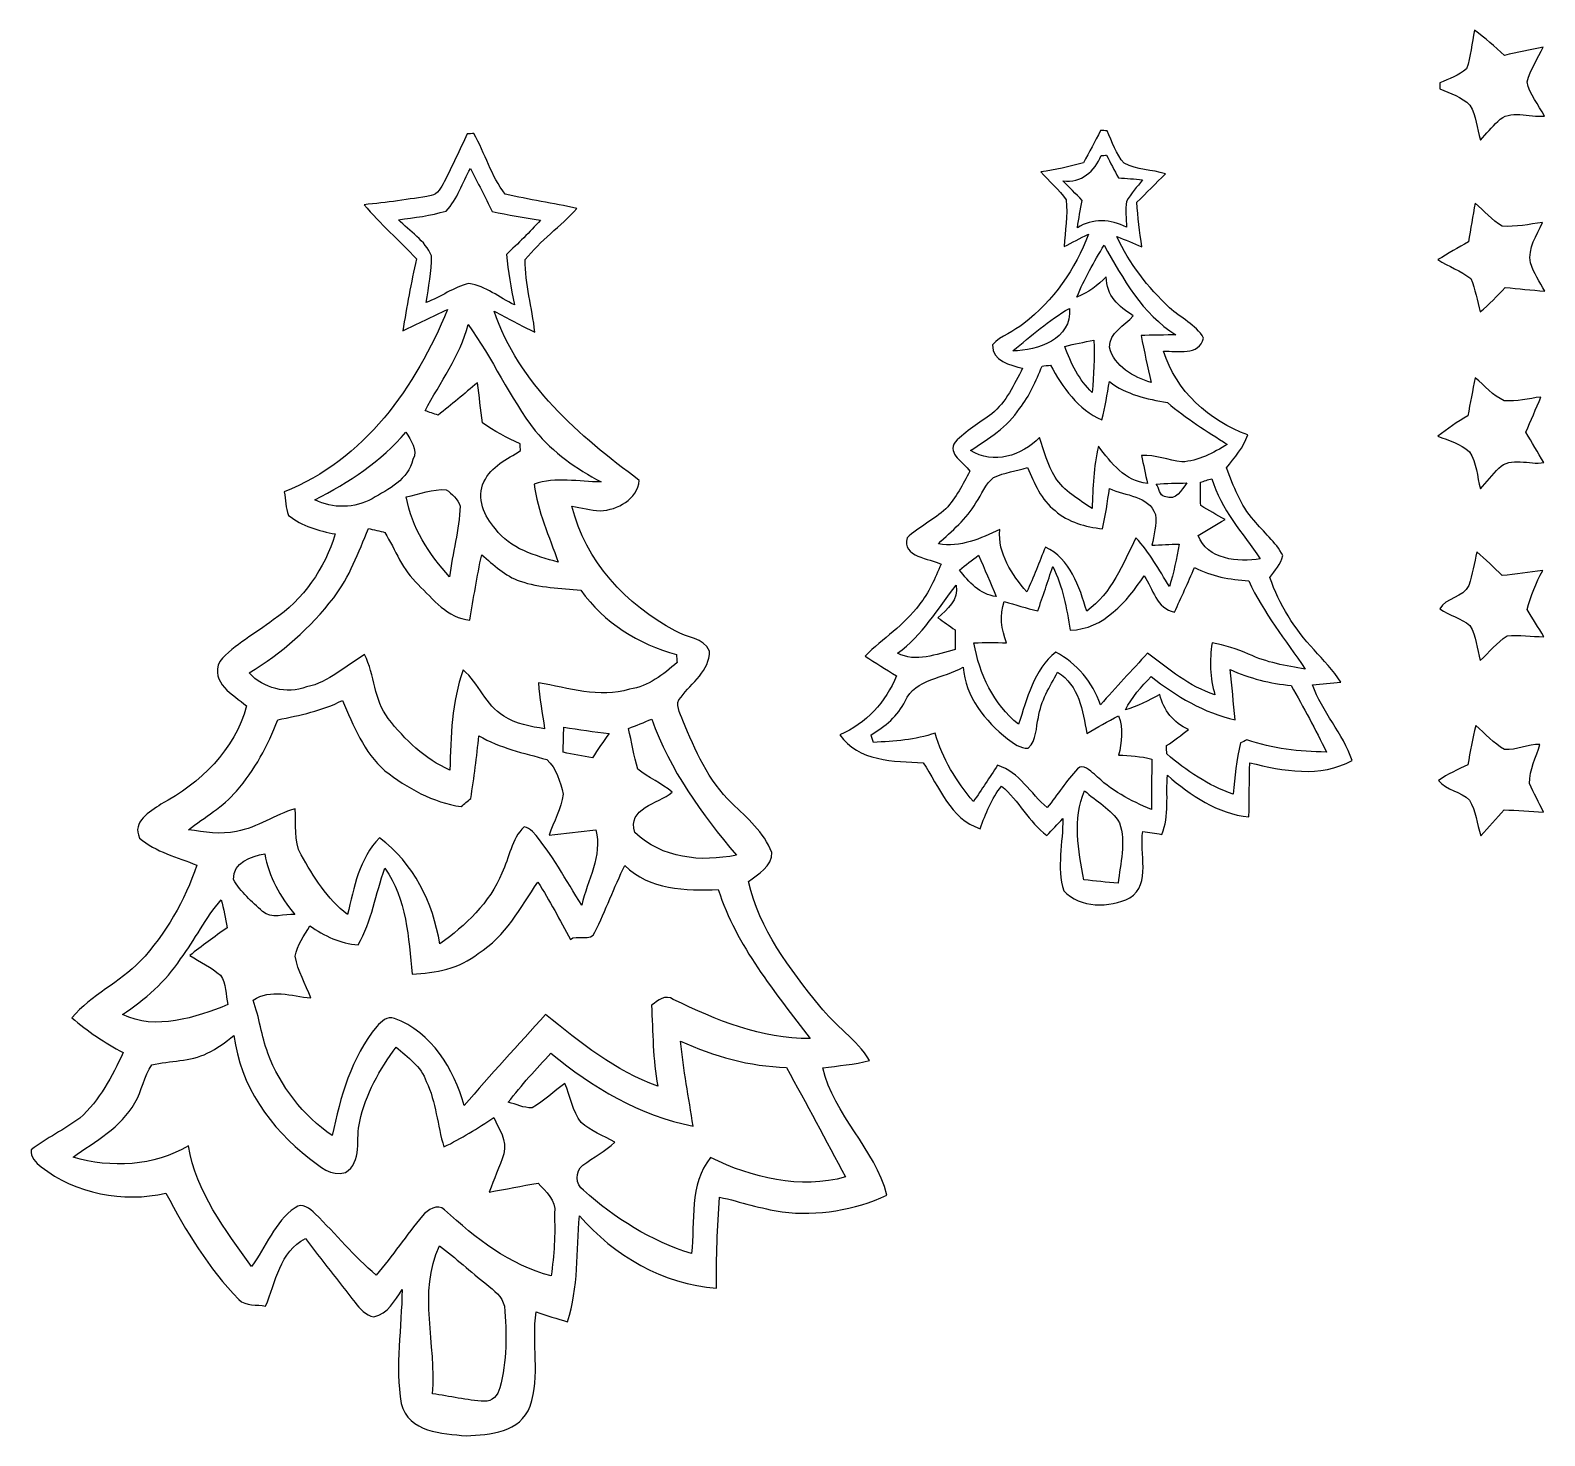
# Model space of a CAD drawing. Header units: centimetres. Extents: x -8.7 to 8.7, y -12.5 to 3.7.
import ezdxf

# ---------------------------------------------------------------- set-up
doc = ezdxf.new("R2010")
doc.units = ezdxf.units.CM
doc.header["$MEASUREMENT"] = 0
doc.layers.add('Camada 1', color=7, linetype='Continuous')

msp = doc.modelspace()

# ---------------------------------------------------------------- linework, layer by layer
at = {"layer": 'Camada 1', "color": 251}
for points, knots in [([(7.92268, 3.68935), (8.04615, 3.60327), (8.15516, 3.49991), (8.26735, 3.39972), (8.26735, 3.39972), (8.41587, 3.43394), (8.56509, 3.46534), (8.71467, 3.49638), (8.71467, 3.49638), (8.65223, 3.36374), (8.56756, 3.23885), (8.52805, 3.09633), (8.52805, 3.09633), (8.55733, 2.95063), (8.66069, 2.83104), (8.72878, 2.70051), (8.72878, 2.70051), (8.5538, 2.68111), (8.32873, 2.78765), (8.19256, 2.63948), (8.19256, 2.63948), (8.1213, 2.5714), (8.05744, 2.4959), (7.99042, 2.42394), (7.99042, 2.42394), (7.95232, 2.5587), (7.93997, 2.70439), (7.87047, 2.82716), (7.87047, 2.82716), (7.77734, 2.92382), (7.64081, 2.95945), (7.52228, 3.01484), (7.52228, 3.01484), (7.52228, 3.03212), (7.52263, 3.06634), (7.52263, 3.08328), (7.52263, 3.08328), (7.62811, 3.12984), (7.74206, 3.16759), (7.83096, 3.24414), (7.83096, 3.24414), (7.88317, 3.38596), (7.89058, 3.54224), (7.92268, 3.68935)], [0, 0, 0, 0, 0.08333333, 0.08333333, 0.08333333, 0.08333333, 0.16666667, 0.16666667, 0.16666667, 0.16666667, 0.25, 0.25, 0.25, 0.25, 0.33333333, 0.33333333, 0.33333333, 0.33333333, 0.41666667, 0.41666667, 0.41666667, 0.41666667, 0.5, 0.5, 0.5, 0.5, 0.58333333, 0.58333333, 0.58333333, 0.58333333, 0.66666667, 0.66666667, 0.66666667, 0.66666667, 0.75, 0.75, 0.75, 0.75, 0.83333333, 0.83333333, 0.83333333, 0.83333333, 1, 1, 1, 1]), ([(-3.68723, 2.4952), (-3.66783, 2.49626), (-3.62938, 2.49837), (-3.60997, 2.49943), (-3.60997, 2.49943), (-3.48121, 2.27154), (-3.41383, 2.00589), (-3.24838, 1.80128), (-3.24838, 1.80128), (-2.97603, 1.73461), (-2.69699, 1.69827), (-2.42394, 1.63512), (-2.42394, 1.63512), (-2.61161, 1.4284), (-2.84445, 1.2633), (-3.01801, 1.04563), (-3.01801, 1.04563), (-3.02648, 0.76482), (-2.93582, 0.4893), (-2.90865, 0.2099), (-2.90865, 0.2099), (-3.06776, 0.28399), (-3.22262, 0.36689), (-3.37573, 0.45226), (-3.37573, 0.45226), (-3.0988, -0.38523), (-2.39395, -0.98919), (-1.70392, -1.49931), (-1.70392, -1.49931), (-1.72932, -1.72297), (-1.95333, -1.83868), (-2.15441, -1.85032), (-2.15441, -1.85032), (-2.26519, -1.84644), (-2.37208, -1.81504), (-2.48073, -1.7967), (-2.48073, -1.7967), (-2.3301, -2.42676), (-1.85138, -2.93511), (-1.29046, -3.23356), (-1.29046, -3.23356), (-1.16029, -3.31294), (-0.96167, -3.3147), (-0.89394, -3.46639), (-0.89394, -3.46639), (-0.88971, -3.69147), (-1.10384, -3.83434), (-1.22273, -3.99874), (-1.22273, -3.99874), (-1.30598, -4.07423), (-1.22908, -4.18289), (-1.20403, -4.26826), (-1.20403, -4.26826), (-1.05939, -4.60869), (-0.90946, -4.96288), (-0.63606, -5.22217), (-0.63606, -5.22217), (-0.46073, -5.3908), (-0.26917, -5.55731), (-0.17568, -5.78767), (-0.17568, -5.78767), (-0.17074, -5.94889), (-0.33549, -6.03744), (-0.44662, -6.12422), (-0.44662, -6.12422), (-0.31997, -6.67209), (0.02999, -7.1314), (0.37641, -7.56073), (0.37641, -7.56073), (0.55069, -7.7858), (0.80292, -7.94244), (0.95109, -8.18797), (0.95109, -8.18797), (0.77435, -8.23524), (0.5902, -8.24653), (0.40993, -8.27158), (0.40993, -8.27158), (0.53552, -8.81944), (1.01318, -9.20044), (1.15006, -9.73984), (1.15006, -9.73984), (0.77435, -9.9127), (0.35348, -9.9822), (-0.05786, -9.93281), (-0.05786, -9.93281), (-0.30198, -9.89365), (-0.53763, -9.81816), (-0.77787, -9.76171), (-0.77787, -9.76171), (-0.80927, -10.11061), (-0.81421, -10.46092), (-0.81597, -10.81158), (-0.81597, -10.81158), (-1.42557, -10.76854), (-1.99743, -10.43552), (-2.39324, -9.97726), (-2.39324, -9.97726), (-2.42852, -10.38401), (-2.40453, -10.80417), (-2.53012, -11.19822), (-2.53012, -11.19822), (-2.65324, -11.164), (-2.77354, -11.12696), (-2.89419, -11.08639), (-2.89419, -11.08639), (-2.94428, -11.44305), (-2.84445, -11.82405), (-2.96369, -12.17083), (-2.96369, -12.17083), (-3.0734, -12.47493), (-3.42406, -12.50385), (-3.69993, -12.51267), (-3.69993, -12.51267), (-3.97827, -12.48939), (-4.35892, -12.47775), (-4.45029, -12.14014), (-4.45029, -12.14014), (-4.51979, -11.70728), (-4.44253, -11.26419), (-4.43865, -10.82851), (-4.43865, -10.82851), (-4.52191, -10.95234), (-4.6034, -11.10897), (-4.76285, -11.14178), (-4.76285, -11.14178), (-4.85669, -11.12449), (-4.92478, -11.05076), (-4.98052, -10.9788), (-4.98052, -10.9788), (-5.1689, -10.73009), (-5.36928, -10.49055), (-5.55237, -10.23761), (-5.55237, -10.23761), (-5.84306, -10.39036), (-5.89915, -10.74173), (-6.01204, -11.02078), (-6.01204, -11.02078), (-6.11046, -10.99467), (-6.2417, -11.02642), (-6.32001, -10.94246), (-6.32001, -10.94246), (-6.66926, -10.58545), (-6.9275, -10.1533), (-7.16139, -9.71585), (-7.16139, -9.71585), (-7.65387, -9.8298), (-8.19961, -9.72573), (-8.59966, -9.41176), (-8.59966, -9.41176), (-8.65999, -9.36484), (-8.72384, -9.30028), (-8.71255, -9.21702), (-8.71255, -9.21702), (-8.53616, -9.07979), (-8.3319, -8.98349), (-8.15199, -8.85119), (-8.15199, -8.85119), (-7.92445, -8.64623), (-7.78263, -8.3693), (-7.65387, -8.09625), (-7.65387, -8.09625), (-7.86377, -7.98265), (-8.0652, -7.85283), (-8.24371, -7.69338), (-8.24371, -7.69338), (-8.02005, -7.43232), (-7.69444, -7.28909), (-7.45596, -7.04391), (-7.45596, -7.04391), (-7.16104, -6.72782), (-6.94267, -6.34436), (-6.80438, -5.93584), (-6.80438, -5.93584), (-7.02839, -5.842), (-7.2778, -5.7852), (-7.46513, -5.62222), (-7.46513, -5.62222), (-7.55403, -5.43172), (-7.34624, -5.32271), (-7.21819, -5.23275), (-7.21819, -5.23275), (-6.76698, -4.99322), (-6.36587, -4.60446), (-6.23076, -4.09963), (-6.23076, -4.09963), (-6.38457, -3.96946), (-6.65198, -3.83258), (-6.5405, -3.58563), (-6.5405, -3.58563), (-6.3694, -3.38843), (-6.12704, -3.26849), (-5.92455, -3.10621), (-5.92455, -3.10621), (-5.57459, -2.87655), (-5.33047, -2.51319), (-5.20806, -2.11737), (-5.20806, -2.11737), (-5.39785, -2.07998), (-5.594, -2.02918), (-5.7464, -1.90253), (-5.7464, -1.90253), (-5.78309, -1.81716), (-5.78062, -1.72226), (-5.79649, -1.63266), (-5.79649, -1.63266), (-4.87645, -1.26894), (-4.27531, -0.41734), (-3.91654, 0.46884), (-3.91654, 0.46884), (-4.08869, 0.38911), (-4.25979, 0.30621), (-4.43054, 0.22331), (-4.43054, 0.22331), (-4.38609, 0.50165), (-4.33423, 0.77893), (-4.27143, 1.0541), (-4.27143, 1.0541), (-4.47005, 1.26506), (-4.68806, 1.45768), (-4.87645, 1.67816), (-4.87645, 1.67816), (-4.61786, 1.70286), (-4.36069, 1.73955), (-4.10457, 1.78294), (-4.10457, 1.78294), (-4.02308, 1.79705), (-3.98921, 1.88031), (-3.95217, 1.94381), (-3.95217, 1.94381), (-3.85974, 2.12549), (-3.77261, 2.30999), (-3.68723, 2.4952), (-3.68723, 2.4952), (-3.68723, 2.4952), (-3.68723, 2.4952), (-3.68723, 2.4952)], [0, 0, 0, 0, 0.01666667, 0.01666667, 0.01666667, 0.01666667, 0.03333333, 0.03333333, 0.03333333, 0.03333333, 0.05, 0.05, 0.05, 0.05, 0.06666667, 0.06666667, 0.06666667, 0.06666667, 0.08333333, 0.08333333, 0.08333333, 0.08333333, 0.1, 0.1, 0.1, 0.1, 0.11666667, 0.11666667, 0.11666667, 0.11666667, 0.13333333, 0.13333333, 0.13333333, 0.13333333, 0.15, 0.15, 0.15, 0.15, 0.16666667, 0.16666667, 0.16666667, 0.16666667, 0.18333333, 0.18333333, 0.18333333, 0.18333333, 0.2, 0.2, 0.2, 0.2, 0.21666667, 0.21666667, 0.21666667, 0.21666667, 0.23333333, 0.23333333, 0.23333333, 0.23333333, 0.25, 0.25, 0.25, 0.25, 0.26666667, 0.26666667, 0.26666667, 0.26666667, 0.28333333, 0.28333333, 0.28333333, 0.28333333, 0.3, 0.3, 0.3, 0.3, 0.31666667, 0.31666667, 0.31666667, 0.31666667, 0.33333333, 0.33333333, 0.33333333, 0.33333333, 0.35, 0.35, 0.35, 0.35, 0.36666667, 0.36666667, 0.36666667, 0.36666667, 0.38333333, 0.38333333, 0.38333333, 0.38333333, 0.4, 0.4, 0.4, 0.4, 0.41666667, 0.41666667, 0.41666667, 0.41666667, 0.43333333, 0.43333333, 0.43333333, 0.43333333, 0.45, 0.45, 0.45, 0.45, 0.46666667, 0.46666667, 0.46666667, 0.46666667, 0.48333333, 0.48333333, 0.48333333, 0.48333333, 0.5, 0.5, 0.5, 0.5, 0.51666667, 0.51666667, 0.51666667, 0.51666667, 0.53333333, 0.53333333, 0.53333333, 0.53333333, 0.55, 0.55, 0.55, 0.55, 0.56666667, 0.56666667, 0.56666667, 0.56666667, 0.58333333, 0.58333333, 0.58333333, 0.58333333, 0.6, 0.6, 0.6, 0.6, 0.61666667, 0.61666667, 0.61666667, 0.61666667, 0.63333333, 0.63333333, 0.63333333, 0.63333333, 0.65, 0.65, 0.65, 0.65, 0.66666667, 0.66666667, 0.66666667, 0.66666667, 0.68333333, 0.68333333, 0.68333333, 0.68333333, 0.7, 0.7, 0.7, 0.7, 0.71666667, 0.71666667, 0.71666667, 0.71666667, 0.73333333, 0.73333333, 0.73333333, 0.73333333, 0.75, 0.75, 0.75, 0.75, 0.76666667, 0.76666667, 0.76666667, 0.76666667, 0.78333333, 0.78333333, 0.78333333, 0.78333333, 0.8, 0.8, 0.8, 0.8, 0.81666667, 0.81666667, 0.81666667, 0.81666667, 0.83333333, 0.83333333, 0.83333333, 0.83333333, 0.85, 0.85, 0.85, 0.85, 0.86666667, 0.86666667, 0.86666667, 0.86666667, 0.88333333, 0.88333333, 0.88333333, 0.88333333, 0.9, 0.9, 0.9, 0.9, 0.91666667, 0.91666667, 0.91666667, 0.91666667, 0.93333333, 0.93333333, 0.93333333, 0.93333333, 0.95, 0.95, 0.95, 0.95, 0.96666667, 0.96666667, 0.96666667, 0.96666667, 1, 1, 1, 1]), ([(3.61244, 2.53259), (3.63114, 2.53224), (3.66818, 2.53224), (3.68688, 2.53189), (3.68688, 2.53189), (3.74615, 2.40418), (3.78848, 2.2606), (3.88549, 2.15582), (3.88549, 2.15582), (4.03225, 2.08209), (4.20335, 2.08209), (4.35963, 2.03517), (4.35963, 2.03517), (4.25132, 1.9244), (4.14232, 1.81434), (4.02978, 1.7078), (4.02978, 1.7078), (4.04213, 1.53564), (4.06541, 1.3649), (4.08693, 1.1938), (4.08693, 1.1938), (3.99168, 1.23331), (3.89749, 1.27423), (3.80153, 1.31127), (3.80153, 1.31127), (3.94123, 0.99871), (4.16031, 0.72637), (4.40725, 0.49142), (4.40725, 0.49142), (4.53178, 0.36865), (4.71241, 0.30057), (4.79919, 0.14182), (4.79919, 0.14182), (4.75051, -0.06632), (4.49651, -0.00635), (4.33846, -0.00917), (4.33846, -0.00917), (4.4764, -0.46637), (4.86622, -0.81562), (5.30895, -0.97367), (5.30895, -0.97367), (5.26062, -1.12007), (5.15973, -1.2386), (5.06236, -1.35502), (5.06236, -1.35502), (5.14703, -1.56633), (5.22393, -1.78682), (5.38021, -1.95862), (5.38021, -1.95862), (5.48711, -2.09691), (5.63457, -2.20733), (5.71288, -2.36679), (5.71288, -2.36679), (5.69172, -2.4638), (5.62081, -2.53859), (5.56542, -2.61761), (5.56542, -2.61761), (5.66879, -2.92982), (5.84976, -3.21275), (6.07272, -3.45299), (6.07272, -3.45299), (6.17996, -3.57258), (6.29356, -3.68864), (6.38104, -3.82446), (6.38104, -3.82446), (6.27204, -3.83434), (6.16373, -3.84457), (6.05543, -3.8548), (6.05543, -3.8548), (6.16373, -4.17019), (6.40786, -4.4136), (6.51228, -4.72934), (6.51228, -4.72934), (6.14327, -4.92936), (5.71782, -4.85105), (5.33188, -4.75474), (5.33188, -4.75474), (5.328, -4.96217), (5.32589, -5.17031), (5.32236, -5.37845), (5.32236, -5.37845), (4.95829, -5.34423), (4.65208, -5.13009), (4.38326, -4.89902), (4.38326, -4.89902), (4.36492, -5.1241), (4.40866, -5.3661), (4.31694, -5.57989), (4.31694, -5.57989), (4.24392, -5.5693), (4.17124, -5.55907), (4.09857, -5.54814), (4.09857, -5.54814), (4.05624, -5.79049), (4.20123, -6.14962), (3.94864, -6.31296), (3.94864, -6.31296), (3.71792, -6.43008), (3.37326, -6.43255), (3.18876, -6.23076), (3.18876, -6.23076), (3.10339, -5.96371), (3.17994, -5.67231), (3.17712, -5.39856), (3.17712, -5.39856), (3.11573, -5.46312), (3.05682, -5.53014), (2.99402, -5.59294), (2.99402, -5.59294), (2.78377, -5.43701), (2.67088, -5.19148), (2.47191, -5.02391), (2.47191, -5.02391), (2.35373, -5.16749), (2.29023, -5.34317), (2.22391, -5.51462), (2.22391, -5.51462), (1.87889, -5.40526), (1.75507, -5.02849), (1.56669, -4.75403), (1.56669, -4.75403), (1.23366, -4.73886), (0.81527, -4.74027), (0.60748, -4.43301), (0.60748, -4.43301), (0.91017, -4.30318), (1.137, -4.05342), (1.26012, -3.7525), (1.26012, -3.7525), (1.13877, -3.67736), (1.01812, -3.60186), (0.89852, -3.52496), (0.89852, -3.52496), (1.10102, -3.32211), (1.35043, -3.1683), (1.52224, -2.93511), (1.52224, -2.93511), (1.63336, -2.794), (1.70603, -2.62819), (1.77341, -2.46345), (1.77341, -2.46345), (1.64641, -2.39924), (1.32009, -2.38337), (1.38183, -2.16288), (1.38183, -2.16288), (1.51871, -2.03553), (1.69122, -1.95298), (1.82986, -1.82774), (1.82986, -1.82774), (1.9431, -1.69862), (2.02812, -1.54728), (2.10397, -1.39382), (2.10397, -1.39382), (2.04152, -1.29293), (1.83868, -1.19415), (1.93781, -1.05727), (1.93781, -1.05727), (2.05916, -0.92745), (2.21615, -0.83785), (2.35761, -0.73131), (2.35761, -0.73131), (2.52801, -0.59725), (2.61549, -0.3937), (2.71427, -0.20673), (2.71427, -0.20673), (2.57422, -0.17074), (2.35797, -0.12524), (2.36608, 0.0635), (2.36608, 0.0635), (2.46662, 0.1718), (2.61408, 0.21625), (2.72803, 0.30727), (2.72803, 0.30727), (3.06634, 0.57185), (3.32458, 0.93592), (3.47169, 1.33914), (3.47169, 1.33914), (3.37785, 1.29222), (3.28542, 1.24319), (3.19229, 1.19592), (3.19229, 1.19592), (3.20569, 1.37477), (3.23321, 1.55399), (3.21733, 1.73355), (3.21733, 1.73355), (3.13337, 1.8542), (3.02048, 1.95016), (2.92312, 2.05916), (2.92312, 2.05916), (3.08963, 2.07786), (3.25332, 2.11631), (3.41524, 2.16076), (3.41524, 2.16076), (3.48086, 2.28459), (3.54789, 2.40806), (3.61244, 2.53259), (3.61244, 2.53259), (3.61244, 2.53259), (3.61244, 2.53259), (3.61244, 2.53259)], [0, 0, 0, 0, 0.01960784, 0.01960784, 0.01960784, 0.01960784, 0.03921569, 0.03921569, 0.03921569, 0.03921569, 0.05882353, 0.05882353, 0.05882353, 0.05882353, 0.07843137, 0.07843137, 0.07843137, 0.07843137, 0.09803922, 0.09803922, 0.09803922, 0.09803922, 0.11764706, 0.11764706, 0.11764706, 0.11764706, 0.1372549, 0.1372549, 0.1372549, 0.1372549, 0.15686275, 0.15686275, 0.15686275, 0.15686275, 0.17647059, 0.17647059, 0.17647059, 0.17647059, 0.19607843, 0.19607843, 0.19607843, 0.19607843, 0.21568627, 0.21568627, 0.21568627, 0.21568627, 0.23529412, 0.23529412, 0.23529412, 0.23529412, 0.25490196, 0.25490196, 0.25490196, 0.25490196, 0.2745098, 0.2745098, 0.2745098, 0.2745098, 0.29411765, 0.29411765, 0.29411765, 0.29411765, 0.31372549, 0.31372549, 0.31372549, 0.31372549, 0.33333333, 0.33333333, 0.33333333, 0.33333333, 0.35294118, 0.35294118, 0.35294118, 0.35294118, 0.37254902, 0.37254902, 0.37254902, 0.37254902, 0.39215686, 0.39215686, 0.39215686, 0.39215686, 0.41176471, 0.41176471, 0.41176471, 0.41176471, 0.43137255, 0.43137255, 0.43137255, 0.43137255, 0.45098039, 0.45098039, 0.45098039, 0.45098039, 0.47058824, 0.47058824, 0.47058824, 0.47058824, 0.49019608, 0.49019608, 0.49019608, 0.49019608, 0.50980392, 0.50980392, 0.50980392, 0.50980392, 0.52941176, 0.52941176, 0.52941176, 0.52941176, 0.54901961, 0.54901961, 0.54901961, 0.54901961, 0.56862745, 0.56862745, 0.56862745, 0.56862745, 0.58823529, 0.58823529, 0.58823529, 0.58823529, 0.60784314, 0.60784314, 0.60784314, 0.60784314, 0.62745098, 0.62745098, 0.62745098, 0.62745098, 0.64705882, 0.64705882, 0.64705882, 0.64705882, 0.66666667, 0.66666667, 0.66666667, 0.66666667, 0.68627451, 0.68627451, 0.68627451, 0.68627451, 0.70588235, 0.70588235, 0.70588235, 0.70588235, 0.7254902, 0.7254902, 0.7254902, 0.7254902, 0.74509804, 0.74509804, 0.74509804, 0.74509804, 0.76470588, 0.76470588, 0.76470588, 0.76470588, 0.78431373, 0.78431373, 0.78431373, 0.78431373, 0.80392157, 0.80392157, 0.80392157, 0.80392157, 0.82352941, 0.82352941, 0.82352941, 0.82352941, 0.84313725, 0.84313725, 0.84313725, 0.84313725, 0.8627451, 0.8627451, 0.8627451, 0.8627451, 0.88235294, 0.88235294, 0.88235294, 0.88235294, 0.90196078, 0.90196078, 0.90196078, 0.90196078, 0.92156863, 0.92156863, 0.92156863, 0.92156863, 0.94117647, 0.94117647, 0.94117647, 0.94117647, 0.96078431, 0.96078431, 0.96078431, 0.96078431, 1, 1, 1, 1]), ([(-3.93065, 1.60584), (-4.10916, 1.55116), (-4.29613, 1.52964), (-4.48028, 1.50495), (-4.48028, 1.50495), (-4.34904, 1.37231), (-4.17301, 1.26612), (-4.09787, 1.08902), (-4.09787, 1.08902), (-4.09293, 0.90805), (-4.13667, 0.72919), (-4.1596, 0.54998), (-4.1596, 0.54998), (-3.99309, 0.6163), (-3.84316, 0.72672), (-3.66783, 0.76976), (-3.66783, 0.76976), (-3.47416, 0.7426), (-3.31787, 0.60642), (-3.14396, 0.52493), (-3.14396, 0.52493), (-3.18135, 0.71755), (-3.21769, 0.91017), (-3.23638, 1.10561), (-3.23638, 1.10561), (-3.09951, 1.23084), (-2.96898, 1.36243), (-2.84409, 1.49931), (-2.84409, 1.49931), (-3.03071, 1.52929), (-3.21698, 1.56104), (-3.40148, 1.60055), (-3.40148, 1.60055), (-3.48051, 1.76777), (-3.56729, 1.93146), (-3.65019, 2.09656), (-3.65019, 2.09656), (-3.7465, 1.93499), (-3.7973, 1.74202), (-3.93065, 1.60584), (-3.93065, 1.60584), (-3.93065, 1.60584), (-3.93065, 1.60584), (-3.93065, 1.60584)], [0, 0, 0, 0, 0.08333333, 0.08333333, 0.08333333, 0.08333333, 0.16666667, 0.16666667, 0.16666667, 0.16666667, 0.25, 0.25, 0.25, 0.25, 0.33333333, 0.33333333, 0.33333333, 0.33333333, 0.41666667, 0.41666667, 0.41666667, 0.41666667, 0.5, 0.5, 0.5, 0.5, 0.58333333, 0.58333333, 0.58333333, 0.58333333, 0.66666667, 0.66666667, 0.66666667, 0.66666667, 0.75, 0.75, 0.75, 0.75, 0.83333333, 0.83333333, 0.83333333, 0.83333333, 1, 1, 1, 1]), ([(3.62126, 2.24543), (3.54436, 2.06516), (3.39443, 1.92511), (3.17853, 1.95404), (3.17853, 1.95404), (3.25261, 1.87819), (3.3274, 1.80411), (3.40078, 1.7272), (3.40078, 1.7272), (3.37961, 1.62242), (3.36056, 1.51906), (3.34539, 1.41287), (3.34539, 1.41287), (3.51861, 1.52435), (3.73204, 1.51306), (3.91019, 1.41887), (3.91019, 1.41887), (3.91089, 1.518), (3.89678, 1.6189), (3.91089, 1.71662), (3.91089, 1.71662), (3.96311, 1.80693), (4.03507, 1.88383), (4.09751, 1.96709), (4.09751, 1.96709), (4.00438, 1.97414), (3.9116, 1.9812), (3.81917, 1.9879), (3.81917, 1.9879), (3.7719, 2.07433), (3.72533, 2.16076), (3.68194, 2.24896), (3.68194, 2.24896), (3.66677, 2.2479), (3.63643, 2.24614), (3.62126, 2.24543), (3.62126, 2.24543), (3.62126, 2.24543), (3.62126, 2.24543), (3.62126, 2.24543)], [0, 0, 0, 0, 0.09090909, 0.09090909, 0.09090909, 0.09090909, 0.18181818, 0.18181818, 0.18181818, 0.18181818, 0.27272727, 0.27272727, 0.27272727, 0.27272727, 0.36363636, 0.36363636, 0.36363636, 0.36363636, 0.45454545, 0.45454545, 0.45454545, 0.45454545, 0.54545455, 0.54545455, 0.54545455, 0.54545455, 0.63636364, 0.63636364, 0.63636364, 0.63636364, 0.72727273, 0.72727273, 0.72727273, 0.72727273, 0.81818182, 0.81818182, 0.81818182, 0.81818182, 1, 1, 1, 1]), ([(7.93044, 1.69757), (8.03275, 1.60867), (8.12271, 1.50036), (8.24159, 1.43192), (8.24159, 1.43192), (8.39823, 1.41852), (8.55169, 1.45521), (8.70655, 1.47179), (8.70655, 1.47179), (8.63776, 1.32609), (8.53828, 1.17898), (8.5665, 1.00894), (8.5665, 1.00894), (8.60425, 0.89147), (8.67657, 0.78987), (8.73195, 0.68051), (8.73195, 0.68051), (8.57991, 0.69462), (8.42927, 0.71155), (8.27793, 0.72461), (8.27793, 0.72461), (8.18621, 0.62547), (8.0906, 0.52987), (7.98795, 0.44203), (7.98795, 0.44203), (7.95267, 0.57079), (7.93291, 0.7045), (7.87929, 0.82691), (7.87929, 0.82691), (7.7657, 0.91899), (7.62282, 0.96555), (7.50111, 1.04528), (7.50111, 1.04528), (7.61647, 1.11654), (7.7343, 1.18392), (7.85283, 1.24954), (7.85283, 1.24954), (7.87823, 1.39912), (7.90257, 1.54869), (7.93044, 1.69757)], [0, 0, 0, 0, 0.09090909, 0.09090909, 0.09090909, 0.09090909, 0.18181818, 0.18181818, 0.18181818, 0.18181818, 0.27272727, 0.27272727, 0.27272727, 0.27272727, 0.36363636, 0.36363636, 0.36363636, 0.36363636, 0.45454545, 0.45454545, 0.45454545, 0.45454545, 0.54545455, 0.54545455, 0.54545455, 0.54545455, 0.63636364, 0.63636364, 0.63636364, 0.63636364, 0.72727273, 0.72727273, 0.72727273, 0.72727273, 0.81818182, 0.81818182, 0.81818182, 0.81818182, 1, 1, 1, 1]), ([(3.3401, 0.61454), (3.47169, 0.66146), (3.57964, 0.75106), (3.67877, 0.84667), (3.67877, 0.84667), (3.67453, 0.63112), (3.82623, 0.50271), (3.98745, 0.39899), (3.98745, 0.39899), (3.89326, 0.28293), (3.71052, 0.20602), (3.71475, 0.03563), (3.71475, 0.03563), (3.77331, -0.18521), (3.99203, -0.30903), (4.19664, -0.37147), (4.19664, -0.37147), (4.1589, -0.19015), (4.11162, -0.01129), (4.08164, 0.1711), (4.08164, 0.1711), (4.18183, 0.17286), (4.38221, 0.17639), (4.48204, 0.17815), (4.48204, 0.17815), (4.0894, 0.42051), (3.87421, 0.82656), (3.65266, 1.21214), (3.65266, 1.21214), (3.53836, 1.01882), (3.42547, 0.82303), (3.3401, 0.61454), (3.3401, 0.61454), (3.3401, 0.61454), (3.3401, 0.61454), (3.3401, 0.61454)], [0, 0, 0, 0, 0.1, 0.1, 0.1, 0.1, 0.2, 0.2, 0.2, 0.2, 0.3, 0.3, 0.3, 0.3, 0.4, 0.4, 0.4, 0.4, 0.5, 0.5, 0.5, 0.5, 0.6, 0.6, 0.6, 0.6, 0.7, 0.7, 0.7, 0.7, 0.8, 0.8, 0.8, 0.8, 1, 1, 1, 1]), ([(2.60279, -0.00529), (2.88149, -0.00882), (3.28789, 0.13017), (3.25261, 0.48295), (3.25261, 0.48295), (3.01625, 0.34854), (2.81199, 0.16616), (2.60279, -0.00529), (2.60279, -0.00529), (2.60279, -0.00529), (2.60279, -0.00529), (2.60279, -0.00529)], [0, 0, 0, 0, 0.25, 0.25, 0.25, 0.25, 0.5, 0.5, 0.5, 0.5, 1, 1, 1, 1]), ([(-3.67771, 0.29704), (-3.76908, -0.06809), (-3.99874, -0.36936), (-4.17336, -0.69603), (-4.17336, -0.69603), (-4.12362, -0.71367), (-4.07317, -0.7306), (-4.02237, -0.74612), (-4.02237, -0.74612), (-3.86962, -0.62547), (-3.72145, -0.49918), (-3.57046, -0.37606), (-3.57046, -0.37606), (-3.54859, -0.52952), (-3.53166, -0.68227), (-3.51296, -0.83644), (-3.51296, -0.83644), (-3.37644, -0.93027), (-3.2318, -1.01318), (-3.07904, -1.07809), (-3.07904, -1.07809), (-3.07728, -1.09749), (-3.07375, -1.13665), (-3.07199, -1.15605), (-3.07199, -1.15605), (-3.22756, -1.25589), (-3.41559, -1.33562), (-3.49462, -1.51624), (-3.49462, -1.51624), (-3.5881, -1.69827), (-3.48932, -1.91735), (-3.36303, -2.05705), (-3.36303, -2.05705), (-3.19299, -2.28988), (-2.90301, -2.3689), (-2.63948, -2.44228), (-2.63948, -2.44228), (-2.73967, -2.14489), (-2.87726, -1.85808), (-2.91606, -1.5427), (-2.91606, -1.5427), (-2.66876, -1.4545), (-2.40065, -1.51694), (-2.14559, -1.51765), (-2.14559, -1.51765), (-2.42817, -1.3656), (-2.69946, -1.17863), (-2.90301, -0.92745), (-2.90301, -0.92745), (-3.20146, -0.54504), (-3.39337, -0.09419), (-3.67771, 0.29704), (-3.67771, 0.29704), (-3.67771, 0.29704), (-3.67771, 0.29704), (-3.67771, 0.29704)], [0, 0, 0, 0, 0.06666667, 0.06666667, 0.06666667, 0.06666667, 0.13333333, 0.13333333, 0.13333333, 0.13333333, 0.2, 0.2, 0.2, 0.2, 0.26666667, 0.26666667, 0.26666667, 0.26666667, 0.33333333, 0.33333333, 0.33333333, 0.33333333, 0.4, 0.4, 0.4, 0.4, 0.46666667, 0.46666667, 0.46666667, 0.46666667, 0.53333333, 0.53333333, 0.53333333, 0.53333333, 0.6, 0.6, 0.6, 0.6, 0.66666667, 0.66666667, 0.66666667, 0.66666667, 0.73333333, 0.73333333, 0.73333333, 0.73333333, 0.8, 0.8, 0.8, 0.8, 0.86666667, 0.86666667, 0.86666667, 0.86666667, 1, 1, 1, 1]), ([(3.2004, 0.04586), (3.27025, -0.14922), (3.36338, -0.34325), (3.51755, -0.48577), (3.51755, -0.48577), (3.5366, -0.28575), (3.54083, -0.08467), (3.53554, 0.11606), (3.53554, 0.11606), (3.4223, 0.09525), (3.31152, 0.07267), (3.2004, 0.04586), (3.2004, 0.04586), (3.2004, 0.04586), (3.2004, 0.04586), (3.2004, 0.04586)], [0, 0, 0, 0, 0.2, 0.2, 0.2, 0.2, 0.4, 0.4, 0.4, 0.4, 0.6, 0.6, 0.6, 0.6, 1, 1, 1, 1]), ([(2.93829, -0.18309), (2.86632, -0.35207), (2.79576, -0.52493), (2.67935, -0.66957), (2.67935, -0.66957), (2.54282, -0.88547), (2.31987, -1.01847), (2.11208, -1.1557), (2.11208, -1.1557), (2.37913, -1.3208), (2.70263, -1.21532), (2.90865, -1.00612), (2.90865, -1.00612), (2.96545, -1.15958), (3.00143, -1.32292), (3.08892, -1.46332), (3.08892, -1.46332), (3.19052, -1.62348), (3.36162, -1.71803), (3.51402, -1.82386), (3.51402, -1.82386), (3.52601, -1.58362), (3.52954, -1.34091), (3.58846, -1.10666), (3.58846, -1.10666), (3.73592, -1.29681), (3.89149, -1.50954), (4.1529, -1.53564), (4.1529, -1.53564), (4.12926, -1.42769), (4.10598, -1.32009), (4.08481, -1.21179), (4.08481, -1.21179), (4.24392, -1.20474), (4.39244, -1.26718), (4.54766, -1.28729), (4.54766, -1.28729), (4.73816, -1.2767), (4.91349, -1.18181), (5.07365, -1.08444), (5.07365, -1.08444), (4.83764, -0.93133), (4.59528, -0.7874), (4.38397, -0.60113), (4.38397, -0.60113), (4.1469, -0.56233), (3.90666, -0.51047), (3.71404, -0.35948), (3.71404, -0.35948), (3.69006, -0.50659), (3.66571, -0.65476), (3.62867, -0.79975), (3.62867, -0.79975), (3.34962, -0.68439), (3.17571, -0.42439), (3.03389, -0.17074), (3.03389, -0.17074), (3.01025, -0.17392), (2.96227, -0.17992), (2.93829, -0.18309), (2.93829, -0.18309), (2.93829, -0.18309), (2.93829, -0.18309), (2.93829, -0.18309)], [0, 0, 0, 0, 0.05882353, 0.05882353, 0.05882353, 0.05882353, 0.11764706, 0.11764706, 0.11764706, 0.11764706, 0.17647059, 0.17647059, 0.17647059, 0.17647059, 0.23529412, 0.23529412, 0.23529412, 0.23529412, 0.29411765, 0.29411765, 0.29411765, 0.29411765, 0.35294118, 0.35294118, 0.35294118, 0.35294118, 0.41176471, 0.41176471, 0.41176471, 0.41176471, 0.47058824, 0.47058824, 0.47058824, 0.47058824, 0.52941176, 0.52941176, 0.52941176, 0.52941176, 0.58823529, 0.58823529, 0.58823529, 0.58823529, 0.64705882, 0.64705882, 0.64705882, 0.64705882, 0.70588235, 0.70588235, 0.70588235, 0.70588235, 0.76470588, 0.76470588, 0.76470588, 0.76470588, 0.82352941, 0.82352941, 0.82352941, 0.82352941, 0.88235294, 0.88235294, 0.88235294, 0.88235294, 1, 1, 1, 1]), ([(7.9308, -0.31574), (8.04016, -0.40499), (8.13259, -0.52493), (8.26594, -0.58102), (8.26594, -0.58102), (8.40634, -0.59337), (8.5478, -0.55527), (8.6875, -0.53869), (8.6875, -0.53869), (8.63141, -0.67486), (8.57215, -0.80927), (8.515, -0.94509), (8.515, -0.94509), (8.58379, -1.06116), (8.65258, -1.17722), (8.72137, -1.29364), (8.72137, -1.29364), (8.55627, -1.32468), (8.33755, -1.2192), (8.20455, -1.35819), (8.20455, -1.35819), (8.12694, -1.43263), (8.06097, -1.518), (7.99006, -1.59844), (7.99006, -1.59844), (7.95126, -1.45486), (7.94985, -1.29434), (7.86342, -1.16946), (7.86342, -1.16946), (7.76252, -1.07668), (7.62494, -1.03999), (7.50076, -0.99025), (7.50076, -0.99025), (7.60871, -0.90205), (7.72619, -0.82656), (7.84613, -0.7553), (7.84613, -0.7553), (7.874, -0.60854), (7.89975, -0.46143), (7.9308, -0.31574)], [0, 0, 0, 0, 0.09090909, 0.09090909, 0.09090909, 0.09090909, 0.18181818, 0.18181818, 0.18181818, 0.18181818, 0.27272727, 0.27272727, 0.27272727, 0.27272727, 0.36363636, 0.36363636, 0.36363636, 0.36363636, 0.45454545, 0.45454545, 0.45454545, 0.45454545, 0.54545455, 0.54545455, 0.54545455, 0.54545455, 0.63636364, 0.63636364, 0.63636364, 0.63636364, 0.72727273, 0.72727273, 0.72727273, 0.72727273, 0.81818182, 0.81818182, 0.81818182, 0.81818182, 1, 1, 1, 1]), ([(-5.4423, -1.72402), (-5.23699, -1.82951), (-4.98404, -1.82174), (-4.78261, -1.71062), (-4.78261, -1.71062), (-4.59422, -1.60055), (-4.36704, -1.48978), (-4.31271, -1.25765), (-4.31271, -1.25765), (-4.25203, -1.14335), (-4.33987, -1.03752), (-4.3942, -0.94262), (-4.3942, -0.94262), (-4.67889, -1.28199), (-5.05284, -1.52259), (-5.4423, -1.72402), (-5.4423, -1.72402), (-5.4423, -1.72402), (-5.4423, -1.72402), (-5.4423, -1.72402)], [0, 0, 0, 0, 0.16666667, 0.16666667, 0.16666667, 0.16666667, 0.33333333, 0.33333333, 0.33333333, 0.33333333, 0.5, 0.5, 0.5, 0.5, 0.66666667, 0.66666667, 0.66666667, 0.66666667, 1, 1, 1, 1]), ([(2.37984, -1.46614), (2.28424, -1.53987), (2.24472, -1.66123), (2.17593, -1.75719), (2.17593, -1.75719), (2.06834, -1.94627), (1.89724, -2.08104), (1.74343, -2.2292), (1.74343, -2.2292), (1.99849, -2.28036), (2.22779, -2.16782), (2.45216, -2.06692), (2.45216, -2.06692), (2.42464, -2.34632), (2.59115, -2.58022), (2.76119, -2.78447), (2.76119, -2.78447), (2.84409, -2.61761), (2.90336, -2.44087), (2.97709, -2.26977), (2.97709, -2.26977), (3.26214, -2.4003), (3.36938, -2.72768), (3.45264, -3.00602), (3.45264, -3.00602), (3.74474, -2.79717), (3.86856, -2.46874), (4.01955, -2.16147), (4.01955, -2.16147), (4.17865, -2.32692), (4.28554, -2.53153), (4.4069, -2.7245), (4.4069, -2.7245), (4.45417, -2.56328), (4.49016, -2.39889), (4.51732, -2.23344), (4.51732, -2.23344), (4.41325, -2.23626), (4.30671, -2.24084), (4.2037, -2.24755), (4.2037, -2.24755), (4.23086, -2.13113), (4.25838, -2.0126), (4.24533, -1.89195), (4.24533, -1.89195), (4.16666, -1.67181), (3.89784, -1.67993), (3.7151, -1.5935), (3.7151, -1.5935), (3.69182, -1.74872), (3.66924, -1.90465), (3.63537, -2.05811), (3.63537, -2.05811), (3.43923, -2.03553), (3.23956, -1.98296), (3.08892, -1.84856), (3.08892, -1.84856), (2.92876, -1.72367), (2.84797, -1.53211), (2.77107, -1.35079), (2.77107, -1.35079), (2.64089, -1.3903), (2.50366, -1.40899), (2.37984, -1.46614), (2.37984, -1.46614), (2.37984, -1.46614), (2.37984, -1.46614), (2.37984, -1.46614)], [0, 0, 0, 0, 0.05555556, 0.05555556, 0.05555556, 0.05555556, 0.11111111, 0.11111111, 0.11111111, 0.11111111, 0.16666667, 0.16666667, 0.16666667, 0.16666667, 0.22222222, 0.22222222, 0.22222222, 0.22222222, 0.27777778, 0.27777778, 0.27777778, 0.27777778, 0.33333333, 0.33333333, 0.33333333, 0.33333333, 0.38888889, 0.38888889, 0.38888889, 0.38888889, 0.44444444, 0.44444444, 0.44444444, 0.44444444, 0.5, 0.5, 0.5, 0.5, 0.55555556, 0.55555556, 0.55555556, 0.55555556, 0.61111111, 0.61111111, 0.61111111, 0.61111111, 0.66666667, 0.66666667, 0.66666667, 0.66666667, 0.72222222, 0.72222222, 0.72222222, 0.72222222, 0.77777778, 0.77777778, 0.77777778, 0.77777778, 0.83333333, 0.83333333, 0.83333333, 0.83333333, 0.88888889, 0.88888889, 0.88888889, 0.88888889, 1, 1, 1, 1]), ([(4.2545, -1.54129), (4.28801, -1.58291), (4.28978, -1.67993), (4.3494, -1.68451), (4.3494, -1.68451), (4.49121, -1.74449), (4.5399, -1.60796), (4.60728, -1.52929), (4.60728, -1.52929), (4.4891, -1.53176), (4.37197, -1.53388), (4.2545, -1.54129), (4.2545, -1.54129), (4.2545, -1.54129), (4.2545, -1.54129), (4.2545, -1.54129)], [0, 0, 0, 0, 0.2, 0.2, 0.2, 0.2, 0.4, 0.4, 0.4, 0.4, 0.6, 0.6, 0.6, 0.6, 1, 1, 1, 1]), ([(4.76285, -1.52118), (4.76356, -1.61078), (4.76497, -1.70039), (4.76709, -1.78999), (4.76709, -1.78999), (4.85951, -1.84503), (4.953, -1.89794), (5.04684, -1.95121), (5.04684, -1.95121), (4.94418, -2.01436), (4.83976, -2.07433), (4.73675, -2.13642), (4.73675, -2.13642), (4.84082, -2.41194), (5.20065, -2.44792), (5.45359, -2.40206), (5.45359, -2.40206), (5.24933, -2.10608), (5.00168, -1.83233), (4.8955, -1.48026), (4.8955, -1.48026), (4.85069, -1.49296), (4.8066, -1.50671), (4.76285, -1.52118), (4.76285, -1.52118), (4.76285, -1.52118), (4.76285, -1.52118), (4.76285, -1.52118)], [0, 0, 0, 0, 0.125, 0.125, 0.125, 0.125, 0.25, 0.25, 0.25, 0.25, 0.375, 0.375, 0.375, 0.375, 0.5, 0.5, 0.5, 0.5, 0.625, 0.625, 0.625, 0.625, 0.75, 0.75, 0.75, 0.75, 1, 1, 1, 1]), ([(-4.39067, -1.68945), (-4.32894, -2.04435), (-4.12574, -2.34809), (-3.89149, -2.61302), (-3.89149, -2.61302), (-3.85868, -2.33927), (-3.77754, -2.07081), (-3.76978, -1.79493), (-3.76978, -1.79493), (-3.79377, -1.71485), (-3.86362, -1.65382), (-3.9303, -1.60726), (-3.9303, -1.60726), (-4.08622, -1.59561), (-4.23933, -1.657), (-4.39067, -1.68945), (-4.39067, -1.68945), (-4.39067, -1.68945), (-4.39067, -1.68945), (-4.39067, -1.68945)], [0, 0, 0, 0, 0.16666667, 0.16666667, 0.16666667, 0.16666667, 0.33333333, 0.33333333, 0.33333333, 0.33333333, 0.5, 0.5, 0.5, 0.5, 0.66666667, 0.66666667, 0.66666667, 0.66666667, 1, 1, 1, 1]), ([(-4.82494, -2.05493), (-4.94136, -2.32833), (-5.04402, -2.61373), (-5.22676, -2.85221), (-5.22676, -2.85221), (-5.49451, -3.19828), (-5.82648, -3.49215), (-6.19972, -3.71969), (-6.19972, -3.71969), (-6.03673, -3.90137), (-5.77039, -3.96381), (-5.53861, -3.88126), (-5.53861, -3.88126), (-5.28108, -3.82693), (-5.09023, -3.63749), (-4.8701, -3.50802), (-4.8701, -3.50802), (-4.75368, -3.74474), (-4.76215, -4.03084), (-4.5974, -4.24392), (-4.5974, -4.24392), (-4.40725, -4.4898), (-4.17654, -4.71487), (-3.88726, -4.8387), (-3.88726, -4.8387), (-3.87809, -4.44959), (-3.86539, -4.05412), (-3.73521, -3.68371), (-3.73521, -3.68371), (-3.55141, -3.83822), (-3.47627, -4.09116), (-3.26566, -4.21711), (-3.26566, -4.21711), (-3.12596, -4.30847), (-2.95804, -4.33987), (-2.79506, -4.3621), (-2.79506, -4.3621), (-2.82469, -4.18606), (-2.85256, -4.01002), (-2.86597, -3.83222), (-2.86597, -3.83222), (-2.52095, -3.89255), (-2.16676, -4.01214), (-1.81575, -3.90737), (-1.81575, -3.90737), (-1.59985, -3.87456), (-1.42734, -3.73733), (-1.26824, -3.59904), (-1.26824, -3.59904), (-1.27035, -3.57611), (-1.27388, -3.53025), (-1.27564, -3.50732), (-1.27564, -3.50732), (-1.71062, -3.39019), (-2.11526, -3.13725), (-2.37702, -2.76613), (-2.37702, -2.76613), (-2.61161, -2.74108), (-2.85291, -2.73791), (-3.07834, -2.661), (-3.07834, -2.661), (-3.2512, -2.60244), (-3.38455, -2.47262), (-3.52072, -2.35691), (-3.52072, -2.35691), (-3.5754, -2.60597), (-3.61456, -2.85785), (-3.65654, -3.11009), (-3.65654, -3.11009), (-3.91654, -3.09033), (-4.07882, -2.86597), (-4.25309, -2.70087), (-4.25309, -2.70087), (-4.43195, -2.53577), (-4.5145, -2.30187), (-4.63762, -2.09867), (-4.63762, -2.09867), (-4.68454, -2.08774), (-4.77802, -2.06587), (-4.82494, -2.05493), (-4.82494, -2.05493), (-4.82494, -2.05493), (-4.82494, -2.05493), (-4.82494, -2.05493)], [0, 0, 0, 0, 0.04545455, 0.04545455, 0.04545455, 0.04545455, 0.09090909, 0.09090909, 0.09090909, 0.09090909, 0.13636364, 0.13636364, 0.13636364, 0.13636364, 0.18181818, 0.18181818, 0.18181818, 0.18181818, 0.22727273, 0.22727273, 0.22727273, 0.22727273, 0.27272727, 0.27272727, 0.27272727, 0.27272727, 0.31818182, 0.31818182, 0.31818182, 0.31818182, 0.36363636, 0.36363636, 0.36363636, 0.36363636, 0.40909091, 0.40909091, 0.40909091, 0.40909091, 0.45454545, 0.45454545, 0.45454545, 0.45454545, 0.5, 0.5, 0.5, 0.5, 0.54545455, 0.54545455, 0.54545455, 0.54545455, 0.59090909, 0.59090909, 0.59090909, 0.59090909, 0.63636364, 0.63636364, 0.63636364, 0.63636364, 0.68181818, 0.68181818, 0.68181818, 0.68181818, 0.72727273, 0.72727273, 0.72727273, 0.72727273, 0.77272727, 0.77272727, 0.77272727, 0.77272727, 0.81818182, 0.81818182, 0.81818182, 0.81818182, 0.86363636, 0.86363636, 0.86363636, 0.86363636, 0.90909091, 0.90909091, 0.90909091, 0.90909091, 1, 1, 1, 1]), ([(1.98614, -2.5333), (2.09515, -2.67194), (2.22074, -2.81411), (2.40912, -2.83916), (2.40912, -2.83916), (2.34703, -2.67829), (2.27365, -2.52201), (2.20698, -2.36326), (2.20698, -2.36326), (2.13184, -2.41829), (2.05775, -2.47438), (1.98614, -2.5333), (1.98614, -2.5333), (1.98614, -2.5333), (1.98614, -2.5333), (1.98614, -2.5333)], [0, 0, 0, 0, 0.2, 0.2, 0.2, 0.2, 0.4, 0.4, 0.4, 0.4, 0.6, 0.6, 0.6, 0.6, 1, 1, 1, 1]), ([(7.94949, -2.32339), (8.04933, -2.41194), (8.14705, -2.50296), (8.24195, -2.5975), (8.24195, -2.5975), (8.39787, -2.58163), (8.55274, -2.5587), (8.70867, -2.53824), (8.70867, -2.53824), (8.63247, -2.68111), (8.57109, -2.83139), (8.52875, -2.98803), (8.52875, -2.98803), (8.5919, -3.09316), (8.65964, -3.19581), (8.72137, -3.30235), (8.72137, -3.30235), (8.58061, -3.302), (8.43809, -3.27413), (8.29804, -3.29177), (8.29804, -3.29177), (8.1788, -3.36726), (8.09272, -3.48368), (7.98759, -3.57681), (7.98759, -3.57681), (7.95055, -3.44135), (7.94491, -3.29247), (7.87047, -3.17182), (7.87047, -3.17182), (7.76746, -3.08822), (7.6327, -3.05682), (7.52369, -2.98203), (7.52369, -2.98203), (7.58613, -2.84974), (7.79745, -2.85256), (7.85636, -2.71039), (7.85636, -2.71039), (7.9001, -2.5848), (7.91986, -2.45251), (7.94949, -2.32339)], [0, 0, 0, 0, 0.09090909, 0.09090909, 0.09090909, 0.09090909, 0.18181818, 0.18181818, 0.18181818, 0.18181818, 0.27272727, 0.27272727, 0.27272727, 0.27272727, 0.36363636, 0.36363636, 0.36363636, 0.36363636, 0.45454545, 0.45454545, 0.45454545, 0.45454545, 0.54545455, 0.54545455, 0.54545455, 0.54545455, 0.63636364, 0.63636364, 0.63636364, 0.63636364, 0.72727273, 0.72727273, 0.72727273, 0.72727273, 0.81818182, 0.81818182, 0.81818182, 0.81818182, 1, 1, 1, 1]), ([(3.06105, -2.49343), (3.00531, -2.66453), (2.94887, -2.83492), (2.88854, -3.00426), (2.88854, -3.00426), (2.75802, -2.97109), (2.63031, -2.93476), (2.50225, -2.89489), (2.50225, -2.89489), (2.4444, -3.05329), (2.47262, -3.2191), (2.5273, -3.37397), (2.5273, -3.37397), (2.40242, -3.36691), (2.27789, -3.36656), (2.15336, -3.37361), (2.15336, -3.37361), (2.2158, -3.73486), (2.37772, -4.07705), (2.66735, -4.31094), (2.66735, -4.31094), (2.76542, -4.01602), (2.84198, -3.68476), (3.09562, -3.47874), (3.09562, -3.47874), (3.33869, -3.61033), (3.52319, -3.82411), (3.61103, -4.08658), (3.61103, -4.08658), (3.78989, -3.88585), (3.97263, -3.689), (4.15431, -3.49109), (4.15431, -3.49109), (4.39808, -3.67312), (4.63621, -3.87738), (4.93148, -3.97016), (4.93148, -3.97016), (4.87186, -3.77578), (4.86833, -3.57258), (4.89797, -3.3722), (4.89797, -3.3722), (5.04261, -3.39901), (5.18583, -3.44029), (5.31954, -3.50273), (5.31954, -3.50273), (5.5245, -3.59833), (5.74957, -3.6382), (5.97147, -3.67418), (5.97147, -3.67418), (5.74287, -3.34292), (5.49346, -3.02472), (5.32024, -2.65889), (5.32024, -2.65889), (5.10469, -2.64125), (4.88879, -2.60703), (4.69582, -2.50472), (4.69582, -2.50472), (4.61998, -2.67688), (4.54484, -2.84903), (4.4637, -3.01872), (4.4637, -3.01872), (4.25767, -2.97639), (4.21711, -2.74743), (4.1148, -2.60068), (4.1148, -2.60068), (3.91336, -2.89631), (3.65196, -3.21557), (3.26178, -3.22615), (3.26178, -3.22615), (3.22298, -2.97568), (3.17888, -2.72027), (3.06105, -2.49343), (3.06105, -2.49343), (3.06105, -2.49343), (3.06105, -2.49343), (3.06105, -2.49343)], [0, 0, 0, 0, 0.05, 0.05, 0.05, 0.05, 0.1, 0.1, 0.1, 0.1, 0.15, 0.15, 0.15, 0.15, 0.2, 0.2, 0.2, 0.2, 0.25, 0.25, 0.25, 0.25, 0.3, 0.3, 0.3, 0.3, 0.35, 0.35, 0.35, 0.35, 0.4, 0.4, 0.4, 0.4, 0.45, 0.45, 0.45, 0.45, 0.5, 0.5, 0.5, 0.5, 0.55, 0.55, 0.55, 0.55, 0.6, 0.6, 0.6, 0.6, 0.65, 0.65, 0.65, 0.65, 0.7, 0.7, 0.7, 0.7, 0.75, 0.75, 0.75, 0.75, 0.8, 0.8, 0.8, 0.8, 0.85, 0.85, 0.85, 0.85, 0.9, 0.9, 0.9, 0.9, 1, 1, 1, 1]), ([(1.27071, -3.49003), (1.48167, -3.60645), (1.72367, -3.4992), (1.93851, -3.45087), (1.93851, -3.45087), (1.93746, -3.39372), (1.93569, -3.27977), (1.93499, -3.22298), (1.93499, -3.22298), (1.86902, -3.17606), (1.8034, -3.12914), (1.73778, -3.08257), (1.73778, -3.08257), (1.84961, -2.98521), (1.97802, -2.87972), (1.94945, -2.70581), (1.94945, -2.70581), (1.7332, -2.97497), (1.56175, -3.29071), (1.27071, -3.49003), (1.27071, -3.49003), (1.27071, -3.49003), (1.27071, -3.49003), (1.27071, -3.49003)], [0, 0, 0, 0, 0.14285714, 0.14285714, 0.14285714, 0.14285714, 0.28571429, 0.28571429, 0.28571429, 0.28571429, 0.42857143, 0.42857143, 0.42857143, 0.42857143, 0.57142857, 0.57142857, 0.57142857, 0.57142857, 0.71428571, 0.71428571, 0.71428571, 0.71428571, 1, 1, 1, 1]), ([(1.36031, -4.04319), (1.27776, -4.21428), (1.12959, -4.33881), (0.96696, -4.43089), (0.96696, -4.43089), (0.97578, -4.46052), (0.98496, -4.49051), (0.99413, -4.52049), (0.99413, -4.52049), (1.23437, -4.50709), (1.47814, -4.49262), (1.70674, -4.41184), (1.70674, -4.41184), (1.78647, -4.70676), (1.95051, -4.97099), (2.14771, -5.20171), (2.14771, -5.20171), (2.2412, -5.06307), (2.33468, -4.92407), (2.42605, -4.78402), (2.42605, -4.78402), (2.67794, -4.86057), (2.80423, -5.11281), (2.99826, -5.27015), (2.99826, -5.27015), (3.11856, -5.12516), (3.21627, -4.96147), (3.34716, -4.826), (3.34716, -4.826), (3.41454, -4.7565), (3.48862, -4.84646), (3.54224, -4.88809), (3.54224, -4.88809), (3.72851, -5.06906), (3.95993, -5.19501), (4.19806, -5.29449), (4.19806, -5.29449), (4.19947, -5.09976), (4.20123, -4.90573), (4.20335, -4.7117), (4.20335, -4.7117), (4.07846, -4.68101), (3.94899, -4.66937), (3.82058, -4.66796), (3.82058, -4.66796), (3.85621, -4.51838), (3.87773, -4.36033), (3.81917, -4.21393), (3.81917, -4.21393), (3.69605, -4.27708), (3.57611, -4.34657), (3.45616, -4.41572), (3.45616, -4.41572), (3.40325, -4.16137), (3.36585, -3.85727), (3.11785, -3.71193), (3.11785, -3.71193), (3.02754, -3.87703), (2.92241, -4.04177), (2.89701, -4.23227), (2.89701, -4.23227), (2.86632, -4.34728), (2.87796, -4.49756), (2.77883, -4.58541), (2.77883, -4.58541), (2.68605, -4.59317), (2.61091, -4.53037), (2.54071, -4.47957), (2.54071, -4.47957), (2.28212, -4.27426), (2.05211, -3.99415), (2.02918, -3.65196), (2.02918, -3.65196), (1.80799, -3.78531), (1.47461, -3.78107), (1.36031, -4.04319), (1.36031, -4.04319), (1.36031, -4.04319), (1.36031, -4.04319), (1.36031, -4.04319)], [0, 0, 0, 0, 0.04761905, 0.04761905, 0.04761905, 0.04761905, 0.0952381, 0.0952381, 0.0952381, 0.0952381, 0.14285714, 0.14285714, 0.14285714, 0.14285714, 0.19047619, 0.19047619, 0.19047619, 0.19047619, 0.23809524, 0.23809524, 0.23809524, 0.23809524, 0.28571429, 0.28571429, 0.28571429, 0.28571429, 0.33333333, 0.33333333, 0.33333333, 0.33333333, 0.38095238, 0.38095238, 0.38095238, 0.38095238, 0.42857143, 0.42857143, 0.42857143, 0.42857143, 0.47619048, 0.47619048, 0.47619048, 0.47619048, 0.52380952, 0.52380952, 0.52380952, 0.52380952, 0.57142857, 0.57142857, 0.57142857, 0.57142857, 0.61904762, 0.61904762, 0.61904762, 0.61904762, 0.66666667, 0.66666667, 0.66666667, 0.66666667, 0.71428571, 0.71428571, 0.71428571, 0.71428571, 0.76190476, 0.76190476, 0.76190476, 0.76190476, 0.80952381, 0.80952381, 0.80952381, 0.80952381, 0.85714286, 0.85714286, 0.85714286, 0.85714286, 0.9047619, 0.9047619, 0.9047619, 0.9047619, 1, 1, 1, 1]), ([(5.10822, -3.67912), (5.12551, -3.87244), (5.14456, -4.06541), (5.16572, -4.25873), (5.16572, -4.25873), (4.80201, -4.18077), (4.48522, -3.98674), (4.19523, -3.76202), (4.19523, -3.76202), (4.0827, -3.87844), (3.97228, -3.99944), (3.89855, -4.14514), (3.89855, -4.14514), (4.03895, -4.10633), (4.16595, -4.03366), (4.29542, -3.9684), (4.29542, -3.9684), (4.33776, -4.14972), (4.45523, -4.29401), (4.62492, -4.37127), (4.62492, -4.37127), (4.54307, -4.43583), (4.45946, -4.49862), (4.37339, -4.55754), (4.37339, -4.55754), (4.37409, -4.58152), (4.3748, -4.62915), (4.37515, -4.65314), (4.37515, -4.65314), (4.60446, -4.84505), (4.85352, -5.01932), (5.13927, -5.11598), (5.13927, -5.11598), (5.15973, -4.91772), (5.17878, -4.71946), (5.22711, -4.52579), (5.22711, -4.52579), (5.2451, -4.51697), (5.28179, -4.49897), (5.30013, -4.4898), (5.30013, -4.4898), (5.594, -4.59564), (5.90409, -4.62809), (6.21559, -4.63091), (6.21559, -4.63091), (6.09282, -4.36986), (5.9496, -4.11868), (5.81096, -3.86574), (5.81096, -3.86574), (5.5686, -3.83752), (5.32871, -3.78566), (5.10822, -3.67912), (5.10822, -3.67912), (5.10822, -3.67912), (5.10822, -3.67912), (5.10822, -3.67912)], [0, 0, 0, 0, 0.06666667, 0.06666667, 0.06666667, 0.06666667, 0.13333333, 0.13333333, 0.13333333, 0.13333333, 0.2, 0.2, 0.2, 0.2, 0.26666667, 0.26666667, 0.26666667, 0.26666667, 0.33333333, 0.33333333, 0.33333333, 0.33333333, 0.4, 0.4, 0.4, 0.4, 0.46666667, 0.46666667, 0.46666667, 0.46666667, 0.53333333, 0.53333333, 0.53333333, 0.53333333, 0.6, 0.6, 0.6, 0.6, 0.66666667, 0.66666667, 0.66666667, 0.66666667, 0.73333333, 0.73333333, 0.73333333, 0.73333333, 0.8, 0.8, 0.8, 0.8, 0.86666667, 0.86666667, 0.86666667, 0.86666667, 1, 1, 1, 1]), ([(-5.87093, -4.25979), (-5.98558, -4.55648), (-6.13551, -4.84187), (-6.34824, -5.08071), (-6.34824, -5.08071), (-6.49958, -5.26697), (-6.71583, -5.3788), (-6.90033, -5.52767), (-6.90033, -5.52767), (-6.71724, -5.55307), (-6.52956, -5.58659), (-6.34541, -5.54531), (-6.34541, -5.54531), (-6.10411, -5.50333), (-5.90479, -5.35129), (-5.67126, -5.28567), (-5.67126, -5.28567), (-5.65362, -5.46135), (-5.69207, -5.65432), (-5.60282, -5.81448), (-5.60282, -5.81448), (-5.45677, -6.06813), (-5.30472, -6.32636), (-5.06589, -6.50557), (-5.06589, -6.50557), (-4.99392, -6.19196), (-4.93219, -5.85893), (-4.69865, -5.62046), (-4.69865, -5.62046), (-4.30671, -5.91256), (-4.07952, -6.36587), (-4.00473, -6.84212), (-4.00473, -6.84212), (-3.70522, -6.63293), (-3.42935, -6.3687), (-3.28718, -6.0258), (-3.28718, -6.0258), (-3.20146, -5.84941), (-3.18029, -5.6328), (-3.03107, -5.49416), (-3.03107, -5.49416), (-2.99438, -5.50227), (-2.96263, -5.51956), (-2.93617, -5.54637), (-2.93617, -5.54637), (-2.70898, -5.80249), (-2.55199, -6.10976), (-2.36643, -6.39516), (-2.36643, -6.39516), (-2.30364, -6.11117), (-2.12549, -5.82577), (-2.20627, -5.52909), (-2.20627, -5.52909), (-2.38584, -5.54708), (-2.5654, -5.56789), (-2.74426, -5.59082), (-2.74426, -5.59082), (-2.68817, -5.43384), (-2.60844, -5.28179), (-2.57986, -5.11704), (-2.57986, -5.11704), (-2.61726, -4.97664), (-2.65853, -4.81859), (-2.77072, -4.71805), (-2.77072, -4.71805), (-3.03706, -4.6415), (-3.31294, -4.58611), (-3.55388, -4.44324), (-3.55388, -4.44324), (-3.57681, -4.68559), (-3.60962, -4.92689), (-3.64631, -5.16749), (-3.64631, -5.16749), (-3.68335, -5.19818), (-3.72075, -5.22887), (-3.75779, -5.25956), (-3.75779, -5.25956), (-4.08517, -5.21406), (-4.37903, -5.04684), (-4.63621, -4.84646), (-4.63621, -4.84646), (-4.88244, -4.63621), (-4.99816, -4.32435), (-5.12586, -4.03648), (-5.12586, -4.03648), (-5.35869, -4.15572), (-5.61728, -4.20652), (-5.87093, -4.25979), (-5.87093, -4.25979), (-5.87093, -4.25979), (-5.87093, -4.25979), (-5.87093, -4.25979)], [0, 0, 0, 0, 0.04166667, 0.04166667, 0.04166667, 0.04166667, 0.08333333, 0.08333333, 0.08333333, 0.08333333, 0.125, 0.125, 0.125, 0.125, 0.16666667, 0.16666667, 0.16666667, 0.16666667, 0.20833333, 0.20833333, 0.20833333, 0.20833333, 0.25, 0.25, 0.25, 0.25, 0.29166667, 0.29166667, 0.29166667, 0.29166667, 0.33333333, 0.33333333, 0.33333333, 0.33333333, 0.375, 0.375, 0.375, 0.375, 0.41666667, 0.41666667, 0.41666667, 0.41666667, 0.45833333, 0.45833333, 0.45833333, 0.45833333, 0.5, 0.5, 0.5, 0.5, 0.54166667, 0.54166667, 0.54166667, 0.54166667, 0.58333333, 0.58333333, 0.58333333, 0.58333333, 0.625, 0.625, 0.625, 0.625, 0.66666667, 0.66666667, 0.66666667, 0.66666667, 0.70833333, 0.70833333, 0.70833333, 0.70833333, 0.75, 0.75, 0.75, 0.75, 0.79166667, 0.79166667, 0.79166667, 0.79166667, 0.83333333, 0.83333333, 0.83333333, 0.83333333, 0.875, 0.875, 0.875, 0.875, 0.91666667, 0.91666667, 0.91666667, 0.91666667, 1, 1, 1, 1]), ([(-2.57492, -4.34305), (-2.57704, -4.43936), (-2.57951, -4.53602), (-2.58127, -4.63268), (-2.58127, -4.63268), (-2.4698, -4.65914), (-2.35797, -4.6803), (-2.24402, -4.69794), (-2.24402, -4.69794), (-2.18228, -4.60269), (-2.11878, -4.50885), (-2.05281, -4.41678), (-2.05281, -4.41678), (-2.22779, -4.39526), (-2.40206, -4.37586), (-2.57492, -4.34305), (-2.57492, -4.34305), (-2.57492, -4.34305), (-2.57492, -4.34305), (-2.57492, -4.34305)], [0, 0, 0, 0, 0.16666667, 0.16666667, 0.16666667, 0.16666667, 0.33333333, 0.33333333, 0.33333333, 0.33333333, 0.5, 0.5, 0.5, 0.5, 0.66666667, 0.66666667, 0.66666667, 0.66666667, 1, 1, 1, 1]), ([(-1.82915, -4.35857), (-1.78999, -4.51414), (-1.76883, -4.67431), (-1.7205, -4.82741), (-1.7205, -4.82741), (-1.60091, -4.93219), (-1.44498, -4.98828), (-1.32503, -5.09482), (-1.32503, -5.09482), (-1.49084, -5.23205), (-1.84785, -5.27579), (-1.75648, -5.55942), (-1.75648, -5.55942), (-1.4418, -5.85576), (-0.99272, -5.90479), (-0.58491, -5.81942), (-0.58491, -5.81942), (-0.98425, -5.34846), (-1.35396, -4.83764), (-1.56069, -4.25027), (-1.56069, -4.25027), (-1.64888, -4.28978), (-1.73849, -4.32576), (-1.82915, -4.35857), (-1.82915, -4.35857), (-1.82915, -4.35857), (-1.82915, -4.35857), (-1.82915, -4.35857)], [0, 0, 0, 0, 0.125, 0.125, 0.125, 0.125, 0.25, 0.25, 0.25, 0.25, 0.375, 0.375, 0.375, 0.375, 0.5, 0.5, 0.5, 0.5, 0.625, 0.625, 0.625, 0.625, 0.75, 0.75, 0.75, 0.75, 1, 1, 1, 1]), ([(7.93644, -4.32541), (8.04792, -4.41678), (8.14176, -4.53249), (8.27017, -4.60199), (8.27017, -4.60199), (8.40705, -4.61363), (8.53828, -4.53919), (8.67692, -4.54237), (8.67692, -4.54237), (8.63565, -4.69265), (8.55204, -4.83235), (8.55839, -4.99392), (8.55839, -4.99392), (8.60707, -5.10469), (8.66352, -5.21441), (8.71855, -5.32306), (8.71855, -5.32306), (8.56685, -5.31495), (8.41481, -5.30507), (8.26347, -5.29625), (8.26347, -5.29625), (8.17562, -5.3975), (8.08708, -5.49804), (7.995, -5.59576), (7.995, -5.59576), (7.95196, -5.45853), (7.93538, -5.31072), (7.86589, -5.18407), (7.86589, -5.18407), (7.76358, -5.08353), (7.59848, -5.074), (7.50887, -4.95759), (7.50887, -4.95759), (7.61506, -4.88668), (7.73077, -4.83235), (7.84578, -4.77767), (7.84578, -4.77767), (7.87329, -4.62633), (7.90328, -4.47534), (7.93644, -4.32541)], [0, 0, 0, 0, 0.09090909, 0.09090909, 0.09090909, 0.09090909, 0.18181818, 0.18181818, 0.18181818, 0.18181818, 0.27272727, 0.27272727, 0.27272727, 0.27272727, 0.36363636, 0.36363636, 0.36363636, 0.36363636, 0.45454545, 0.45454545, 0.45454545, 0.45454545, 0.54545455, 0.54545455, 0.54545455, 0.54545455, 0.63636364, 0.63636364, 0.63636364, 0.63636364, 0.72727273, 0.72727273, 0.72727273, 0.72727273, 0.81818182, 0.81818182, 0.81818182, 0.81818182, 1, 1, 1, 1]), ([(3.42724, -5.07718), (3.28542, -5.40209), (3.35668, -5.76862), (3.41877, -6.10482), (3.41877, -6.10482), (3.55071, -6.11822), (3.683, -6.13128), (3.81564, -6.14362), (3.81564, -6.14362), (3.83928, -5.91467), (3.90878, -5.67196), (3.8294, -5.44759), (3.8294, -5.44759), (3.73662, -5.28708), (3.56094, -5.19783), (3.42724, -5.07718)], [0, 0, 0, 0, 0.2, 0.2, 0.2, 0.2, 0.4, 0.4, 0.4, 0.4, 0.6, 0.6, 0.6, 0.6, 1, 1, 1, 1]), ([(-6.38246, -6.09917), (-6.29955, -6.24452), (-6.16832, -6.35706), (-6.04555, -6.46924), (-6.04555, -6.46924), (-5.94607, -6.56484), (-5.79085, -6.49111), (-5.67514, -6.50381), (-5.67514, -6.50381), (-5.84412, -6.30132), (-5.97359, -6.06637), (-6.02192, -5.80496), (-6.02192, -5.80496), (-6.17643, -5.83071), (-6.38986, -5.90621), (-6.38246, -6.09917), (-6.38246, -6.09917), (-6.38246, -6.09917), (-6.38246, -6.09917), (-6.38246, -6.09917)], [0, 0, 0, 0, 0.16666667, 0.16666667, 0.16666667, 0.16666667, 0.33333333, 0.33333333, 0.33333333, 0.33333333, 0.5, 0.5, 0.5, 0.5, 0.66666667, 0.66666667, 0.66666667, 0.66666667, 1, 1, 1, 1]), ([(-1.86937, -5.93796), (-1.99637, -6.18984), (-2.08915, -6.45795), (-2.21756, -6.70913), (-2.21756, -6.70913), (-2.25425, -6.82237), (-2.43452, -6.72924), (-2.49696, -6.79062), (-2.49696, -6.79062), (-2.61902, -6.56872), (-2.7365, -6.344), (-2.87373, -6.13092), (-2.87373, -6.13092), (-3.07516, -6.42479), (-3.2452, -6.75922), (-3.55988, -6.95184), (-3.55988, -6.95184), (-3.77472, -7.12752), (-4.05342, -7.18009), (-4.32364, -7.19102), (-4.32364, -7.19102), (-4.36562, -6.77404), (-4.38185, -6.32213), (-4.63726, -5.97041), (-4.63726, -5.97041), (-4.74416, -6.26357), (-4.78543, -6.58177), (-4.94453, -6.85482), (-4.94453, -6.85482), (-5.15091, -6.84107), (-5.33612, -6.75005), (-5.50157, -6.63293), (-5.50157, -6.63293), (-5.56366, -6.74617), (-5.65115, -6.85412), (-5.66984, -6.985), (-5.66984, -6.985), (-5.64233, -7.15539), (-5.54955, -7.30603), (-5.49028, -7.46654), (-5.49028, -7.46654), (-5.71006, -7.44608), (-5.95524, -7.35542), (-6.15562, -7.49194), (-6.15562, -7.49194), (-6.08295, -7.69055), (-6.05931, -7.90363), (-5.98593, -8.10225), (-5.98593, -8.10225), (-5.84271, -8.48536), (-5.58094, -8.82156), (-5.24298, -9.05298), (-5.24298, -9.05298), (-5.15197, -8.60742), (-5.02214, -8.15269), (-4.73004, -7.79357), (-4.73004, -7.79357), (-4.67924, -7.73959), (-4.60798, -7.67045), (-4.5272, -7.70114), (-4.5272, -7.70114), (-4.09328, -7.862), (-3.84175, -8.28216), (-3.72357, -8.70726), (-3.72357, -8.70726), (-3.41877, -8.34919), (-3.10056, -8.00347), (-2.78377, -7.65634), (-2.78377, -7.65634), (-2.38795, -7.98019), (-1.97697, -8.30615), (-1.49154, -8.48466), (-1.49154, -8.48466), (-1.54764, -8.17562), (-1.54905, -7.85989), (-1.56281, -7.54733), (-1.56281, -7.54733), (-1.48731, -7.4997), (-1.40406, -7.41962), (-1.31233, -7.48206), (-1.31233, -7.48206), (-0.81633, -7.7216), (-0.2981, -7.93997), (0.26494, -7.93538), (0.26494, -7.93538), (-0.13935, -7.3981), (-0.5842, -6.86858), (-0.79375, -6.21771), (-0.79375, -6.21771), (-1.16946, -6.22653), (-1.58926, -6.22371), (-1.86937, -5.93796), (-1.86937, -5.93796), (-1.86937, -5.93796), (-1.86937, -5.93796), (-1.86937, -5.93796)], [0, 0, 0, 0, 0.04, 0.04, 0.04, 0.04, 0.08, 0.08, 0.08, 0.08, 0.12, 0.12, 0.12, 0.12, 0.16, 0.16, 0.16, 0.16, 0.2, 0.2, 0.2, 0.2, 0.24, 0.24, 0.24, 0.24, 0.28, 0.28, 0.28, 0.28, 0.32, 0.32, 0.32, 0.32, 0.36, 0.36, 0.36, 0.36, 0.4, 0.4, 0.4, 0.4, 0.44, 0.44, 0.44, 0.44, 0.48, 0.48, 0.48, 0.48, 0.52, 0.52, 0.52, 0.52, 0.56, 0.56, 0.56, 0.56, 0.6, 0.6, 0.6, 0.6, 0.64, 0.64, 0.64, 0.64, 0.68, 0.68, 0.68, 0.68, 0.72, 0.72, 0.72, 0.72, 0.76, 0.76, 0.76, 0.76, 0.8, 0.8, 0.8, 0.8, 0.84, 0.84, 0.84, 0.84, 0.88, 0.88, 0.88, 0.88, 0.92, 0.92, 0.92, 0.92, 1, 1, 1, 1]), ([(-6.99064, -7.01675), (-7.16527, -7.27534), (-7.40022, -7.48841), (-7.66233, -7.65634), (-7.66233, -7.65634), (-7.27957, -7.84578), (-6.81955, -7.69267), (-6.44631, -7.54345), (-6.44631, -7.54345), (-6.47629, -7.43267), (-6.45724, -7.29932), (-6.53274, -7.20513), (-6.53274, -7.20513), (-6.63646, -7.10988), (-6.76628, -7.05062), (-6.88552, -6.97794), (-6.88552, -6.97794), (-6.74687, -6.86541), (-6.60082, -6.76275), (-6.45619, -6.65833), (-6.45619, -6.65833), (-6.47382, -6.54897), (-6.49499, -6.43996), (-6.52321, -6.33307), (-6.52321, -6.33307), (-6.70313, -6.54367), (-6.82625, -6.7945), (-6.99064, -7.01675), (-6.99064, -7.01675), (-6.99064, -7.01675), (-6.99064, -7.01675), (-6.99064, -7.01675)], [0, 0, 0, 0, 0.11111111, 0.11111111, 0.11111111, 0.11111111, 0.22222222, 0.22222222, 0.22222222, 0.22222222, 0.33333333, 0.33333333, 0.33333333, 0.33333333, 0.44444444, 0.44444444, 0.44444444, 0.44444444, 0.55555556, 0.55555556, 0.55555556, 0.55555556, 0.66666667, 0.66666667, 0.66666667, 0.66666667, 0.77777778, 0.77777778, 0.77777778, 0.77777778, 1, 1, 1, 1]), ([(-6.68373, -8.1026), (-6.88199, -8.20208), (-7.11129, -8.18868), (-7.32296, -8.23665), (-7.32296, -8.23665), (-7.4175, -8.36789), (-7.43373, -8.53828), (-7.5184, -8.67586), (-7.5184, -8.67586), (-7.67997, -8.95914), (-7.97313, -9.11825), (-8.23066, -9.30028), (-8.23066, -9.30028), (-7.79039, -9.43363), (-7.30215, -9.404), (-6.90033, -9.17187), (-6.90033, -9.17187), (-6.81426, -9.70456), (-6.47876, -10.13672), (-6.1722, -10.56181), (-6.1722, -10.56181), (-6.00816, -10.33568), (-5.90832, -10.04817), (-5.67267, -9.88413), (-5.67267, -9.88413), (-5.58729, -9.81816), (-5.50192, -9.89753), (-5.43948, -9.95504), (-5.43948, -9.95504), (-5.20171, -10.18681), (-4.99145, -10.44716), (-4.73675, -10.662), (-4.73675, -10.662), (-4.54872, -10.44152), (-4.38785, -10.19986), (-4.20335, -9.97691), (-4.20335, -9.97691), (-4.14408, -9.90953), (-4.02872, -9.83227), (-3.94758, -9.90953), (-3.94758, -9.90953), (-3.59234, -10.23726), (-3.19687, -10.54911), (-2.71921, -10.66976), (-2.71921, -10.66976), (-2.68711, -10.43164), (-2.67088, -10.18999), (-2.68287, -9.95045), (-2.68287, -9.95045), (-2.65289, -9.7917), (-2.78518, -9.70209), (-2.87161, -9.59944), (-2.87161, -9.59944), (-3.05858, -9.63401), (-3.2452, -9.6714), (-3.43288, -9.7035), (-3.43288, -9.7035), (-3.38243, -9.55534), (-3.31399, -9.41387), (-3.26743, -9.26465), (-3.26743, -9.26465), (-3.22016, -9.10837), (-3.32422, -8.97749), (-3.38173, -8.84484), (-3.38173, -8.84484), (-3.56658, -8.96902), (-3.75673, -9.08579), (-3.95676, -9.18351), (-3.95676, -9.18351), (-4.0326, -8.93374), (-4.04601, -8.66704), (-4.15925, -8.42857), (-4.15925, -8.42857), (-4.21605, -8.25359), (-4.37656, -8.14917), (-4.50638, -8.03169), (-4.50638, -8.03169), (-4.69406, -8.28992), (-4.86234, -8.57638), (-4.92584, -8.89212), (-4.92584, -8.89212), (-4.97699, -9.07732), (-4.89162, -9.36096), (-5.09235, -9.47984), (-5.09235, -9.47984), (-5.25357, -9.52888), (-5.39044, -9.40576), (-5.5051, -9.3158), (-5.5051, -9.3158), (-5.95524, -8.97255), (-6.30661, -8.47055), (-6.37611, -7.89975), (-6.37611, -7.89975), (-6.47418, -7.97313), (-6.57154, -8.05039), (-6.68373, -8.1026), (-6.68373, -8.1026), (-6.68373, -8.1026), (-6.68373, -8.1026), (-6.68373, -8.1026)], [0, 0, 0, 0, 0.03846154, 0.03846154, 0.03846154, 0.03846154, 0.07692308, 0.07692308, 0.07692308, 0.07692308, 0.11538462, 0.11538462, 0.11538462, 0.11538462, 0.15384615, 0.15384615, 0.15384615, 0.15384615, 0.19230769, 0.19230769, 0.19230769, 0.19230769, 0.23076923, 0.23076923, 0.23076923, 0.23076923, 0.26923077, 0.26923077, 0.26923077, 0.26923077, 0.30769231, 0.30769231, 0.30769231, 0.30769231, 0.34615385, 0.34615385, 0.34615385, 0.34615385, 0.38461538, 0.38461538, 0.38461538, 0.38461538, 0.42307692, 0.42307692, 0.42307692, 0.42307692, 0.46153846, 0.46153846, 0.46153846, 0.46153846, 0.5, 0.5, 0.5, 0.5, 0.53846154, 0.53846154, 0.53846154, 0.53846154, 0.57692308, 0.57692308, 0.57692308, 0.57692308, 0.61538462, 0.61538462, 0.61538462, 0.61538462, 0.65384615, 0.65384615, 0.65384615, 0.65384615, 0.69230769, 0.69230769, 0.69230769, 0.69230769, 0.73076923, 0.73076923, 0.73076923, 0.73076923, 0.76923077, 0.76923077, 0.76923077, 0.76923077, 0.80769231, 0.80769231, 0.80769231, 0.80769231, 0.84615385, 0.84615385, 0.84615385, 0.84615385, 0.88461538, 0.88461538, 0.88461538, 0.88461538, 0.92307692, 0.92307692, 0.92307692, 0.92307692, 1, 1, 1, 1]), ([(-1.22943, -7.96466), (-1.19627, -8.29275), (-1.13347, -8.61695), (-1.08338, -8.94292), (-1.08338, -8.94292), (-1.70145, -8.82862), (-2.24261, -8.49348), (-2.72309, -8.10366), (-2.72309, -8.10366), (-2.89419, -8.28534), (-3.06176, -8.47125), (-3.21522, -8.66775), (-3.21522, -8.66775), (-3.12455, -8.68997), (-3.03565, -8.73689), (-2.9404, -8.73125), (-2.9404, -8.73125), (-2.80247, -8.6554), (-2.68852, -8.54322), (-2.56187, -8.45079), (-2.56187, -8.45079), (-2.50155, -8.60037), (-2.47262, -8.769), (-2.37561, -8.90164), (-2.37561, -8.90164), (-2.26236, -9.00148), (-2.11772, -9.05475), (-1.9879, -9.12883), (-1.9879, -9.12883), (-2.09797, -9.23396), (-2.23308, -9.30522), (-2.35514, -9.39412), (-2.35514, -9.39412), (-2.44616, -9.46714), (-2.4444, -9.61566), (-2.34597, -9.68269), (-2.34597, -9.68269), (-1.98861, -10.0076), (-1.56633, -10.26901), (-1.10314, -10.41188), (-1.10314, -10.41188), (-1.05974, -10.0464), (-1.13418, -9.61425), (-0.883, -9.30592), (-0.883, -9.30592), (-0.40675, -9.54158), (0.15028, -9.67458), (0.67416, -9.52959), (0.67416, -9.52959), (0.44767, -9.10802), (0.22049, -8.68715), (-0.0067, -8.26594), (-0.0067, -8.26594), (-0.43286, -8.25853), (-0.84279, -8.1347), (-1.22943, -7.96466), (-1.22943, -7.96466), (-1.22943, -7.96466), (-1.22943, -7.96466), (-1.22943, -7.96466)], [0, 0, 0, 0, 0.0625, 0.0625, 0.0625, 0.0625, 0.125, 0.125, 0.125, 0.125, 0.1875, 0.1875, 0.1875, 0.1875, 0.25, 0.25, 0.25, 0.25, 0.3125, 0.3125, 0.3125, 0.3125, 0.375, 0.375, 0.375, 0.375, 0.4375, 0.4375, 0.4375, 0.4375, 0.5, 0.5, 0.5, 0.5, 0.5625, 0.5625, 0.5625, 0.5625, 0.625, 0.625, 0.625, 0.625, 0.6875, 0.6875, 0.6875, 0.6875, 0.75, 0.75, 0.75, 0.75, 0.8125, 0.8125, 0.8125, 0.8125, 0.875, 0.875, 0.875, 0.875, 1, 1, 1, 1]), ([(-4.00685, -10.32404), (-4.26297, -10.85497), (-4.03684, -11.46634), (-4.08764, -12.02831), (-4.08764, -12.02831), (-3.88902, -12.05759), (-3.69182, -12.10592), (-3.49074, -12.11545), (-3.49074, -12.11545), (-3.39972, -12.12109), (-3.33093, -12.04383), (-3.31223, -11.96093), (-3.31223, -11.96093), (-3.2318, -11.65578), (-3.22862, -11.33263), (-3.25967, -11.02078), (-3.25967, -11.02078), (-3.28189, -10.90718), (-3.38314, -10.83769), (-3.46463, -10.76642), (-3.46463, -10.76642), (-3.65019, -10.62425), (-3.81882, -10.46268), (-4.00685, -10.32404)], [0, 0, 0, 0, 0.14285714, 0.14285714, 0.14285714, 0.14285714, 0.28571429, 0.28571429, 0.28571429, 0.28571429, 0.42857143, 0.42857143, 0.42857143, 0.42857143, 0.57142857, 0.57142857, 0.57142857, 0.57142857, 0.71428571, 0.71428571, 0.71428571, 0.71428571, 1, 1, 1, 1])]:
    msp.add_open_spline(points, degree=3, knots=knots, dxfattribs=at)

doc.saveas('drawing.dxf')
